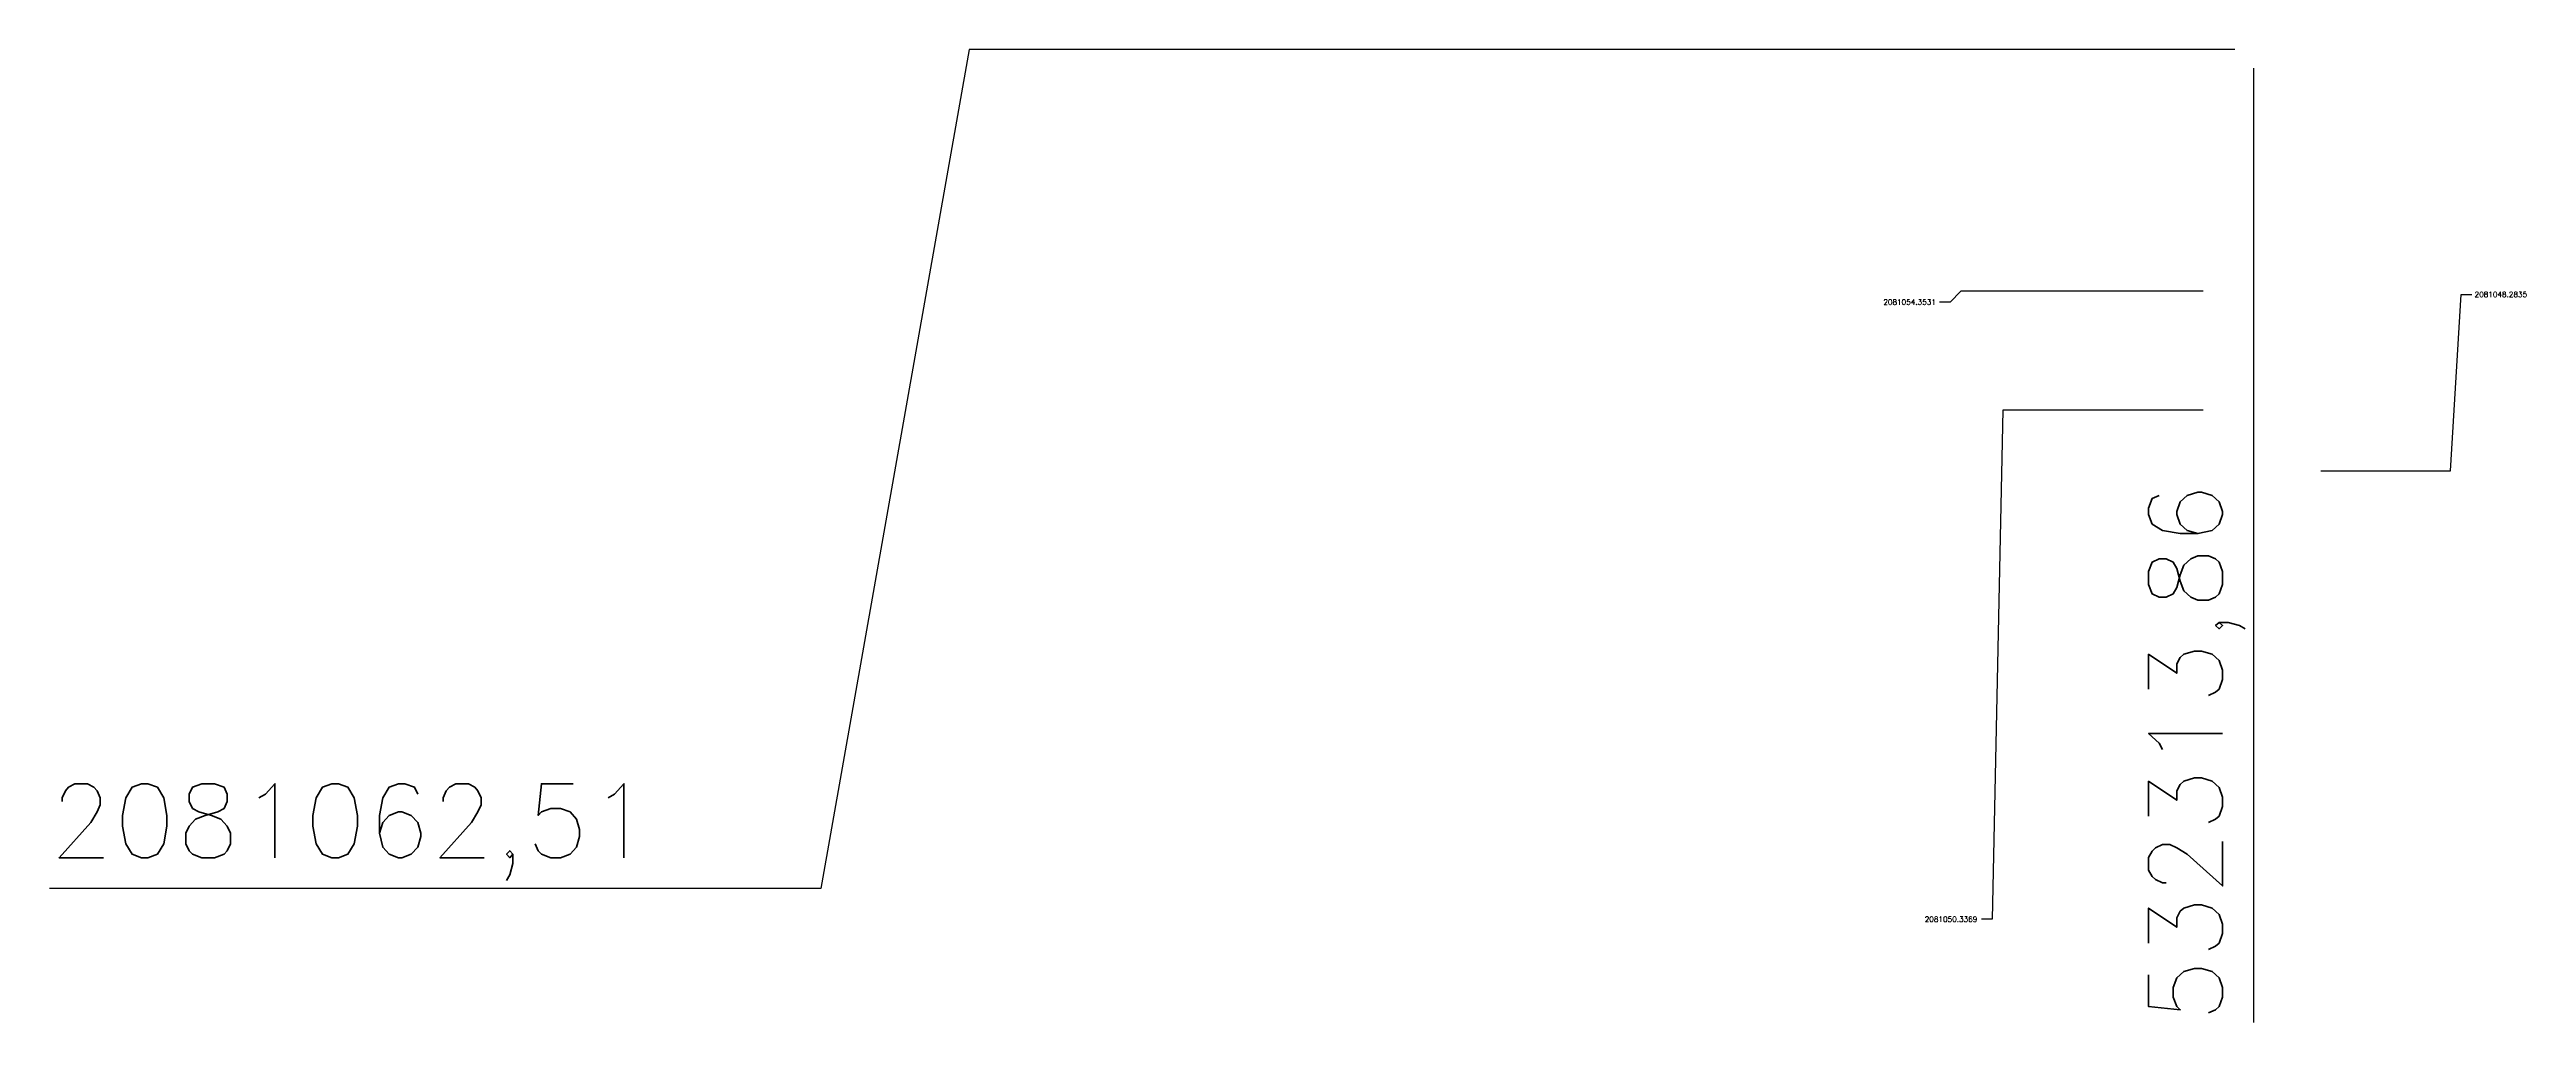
# Model space of a CAD drawing. Header units: millimetres. Extents: x 56 to 535294, y 65 to 2081451.
# Drawn here: x 533426.9 to 533510.5, y 2081337.3 to 2081370.1 of the extents above; entities that cross this region are included whole.
import ezdxf

# ---------------------------------------------------------------- set-up
doc = ezdxf.new("R2010")
doc.units = ezdxf.units.MM
doc.layers.add('中线', color=1, linetype='Continuous')
doc.layers.add('外框边线坐标标注', color=7, linetype='Continuous')
doc.styles.get("Standard").update_dxf_attribs({"font": 'txt', "bigfont": 'gbcbig.shx'})

msp = doc.modelspace()

# ---------------------------------------------------------------- linework, layer by layer
at = {"layer": '中线', "color": 252}
for p, q in [((533457.905, 2081370.113), (533452.905, 2081341.792)), ((533457.905, 2081370.113), (533452.905, 2081341.792)), ((533500.641, 2081370.113), (533457.905, 2081370.113)), ((533500.641, 2081370.113), (533457.905, 2081370.113)), ((533501.269, 2081369.488), (533501.269, 2081365.113)), ((533501.269, 2081369.488), (533501.269, 2081365.113)), ((533501.269, 2081365.113), (533501.265, 2081362.485)), ((533501.269, 2081365.113), (533501.265, 2081362.485)), ((533501.265, 2081362.485), (533501.265, 2081337.277)), ((533501.265, 2081362.485), (533501.265, 2081337.277)), ((533452.905, 2081341.792), (533426.863, 2081341.792)), ((533452.905, 2081341.792), (533426.863, 2081341.792))]:
    msp.add_line(p, q, dxfattribs=at)
at = {"layer": '外框边线坐标标注', "color": 252}
for p, q in [((533491.382, 2081361.96), (533491.022, 2081361.59)), ((533491.382, 2081361.96), (533491.022, 2081361.59)), ((533499.564, 2081361.96), (533491.382, 2081361.96)), ((533499.564, 2081361.96), (533491.382, 2081361.96)), ((533507.921, 2081355.89), (533508.281, 2081361.848)), ((533507.921, 2081355.89), (533508.281, 2081361.848)), ((533508.281, 2081361.848), (533508.641, 2081361.848)), ((533508.281, 2081361.848), (533508.641, 2081361.848)), ((533491.022, 2081361.59), (533490.662, 2081361.59)), ((533491.022, 2081361.59), (533490.662, 2081361.59)), ((533492.809, 2081357.944), (533492.449, 2081340.759)), ((533492.809, 2081357.944), (533492.449, 2081340.759)), ((533499.573, 2081357.944), (533492.809, 2081357.944)), ((533499.573, 2081357.944), (533492.809, 2081357.944)), ((533503.546, 2081355.89), (533507.921, 2081355.89)), ((533503.546, 2081355.89), (533507.921, 2081355.89)), ((533492.449, 2081340.759), (533492.089, 2081340.759)), ((533492.449, 2081340.759), (533492.089, 2081340.759))]:
    msp.add_line(p, q, dxfattribs=at)

# ---------------------------------------------------------------- texts
at = {"layer": '中线', "color": 252}
msp.add_text('532313,86', height=2.5, rotation=90, dxfattribs=at).set_placement((533500.224, 2081337.277))
msp.add_text('532313,86', height=2.5, rotation=90, dxfattribs=at).set_placement((533500.224, 2081337.277))
msp.add_text('2081062,51', height=2.5, dxfattribs=at).set_placement((533426.863, 2081342.833))
msp.add_text('2081062,51', height=2.5, dxfattribs=at).set_placement((533426.863, 2081342.833))
at = {"layer": '外框边线坐标标注', "color": 252}
for s, p in [('2081054.3531', (533488.772, 2081361.5)), ('2081054.3531', (533488.772, 2081361.5)), ('2081048.2835', (533508.731, 2081361.758)), ('2081048.2835', (533508.731, 2081361.758)), ('2081050.3369', (533490.169, 2081340.669)), ('2081050.3369', (533490.169, 2081340.669))]:
    msp.add_text(s, height=0.18, dxfattribs=at).set_placement(p)

doc.saveas('drawing.dxf')
